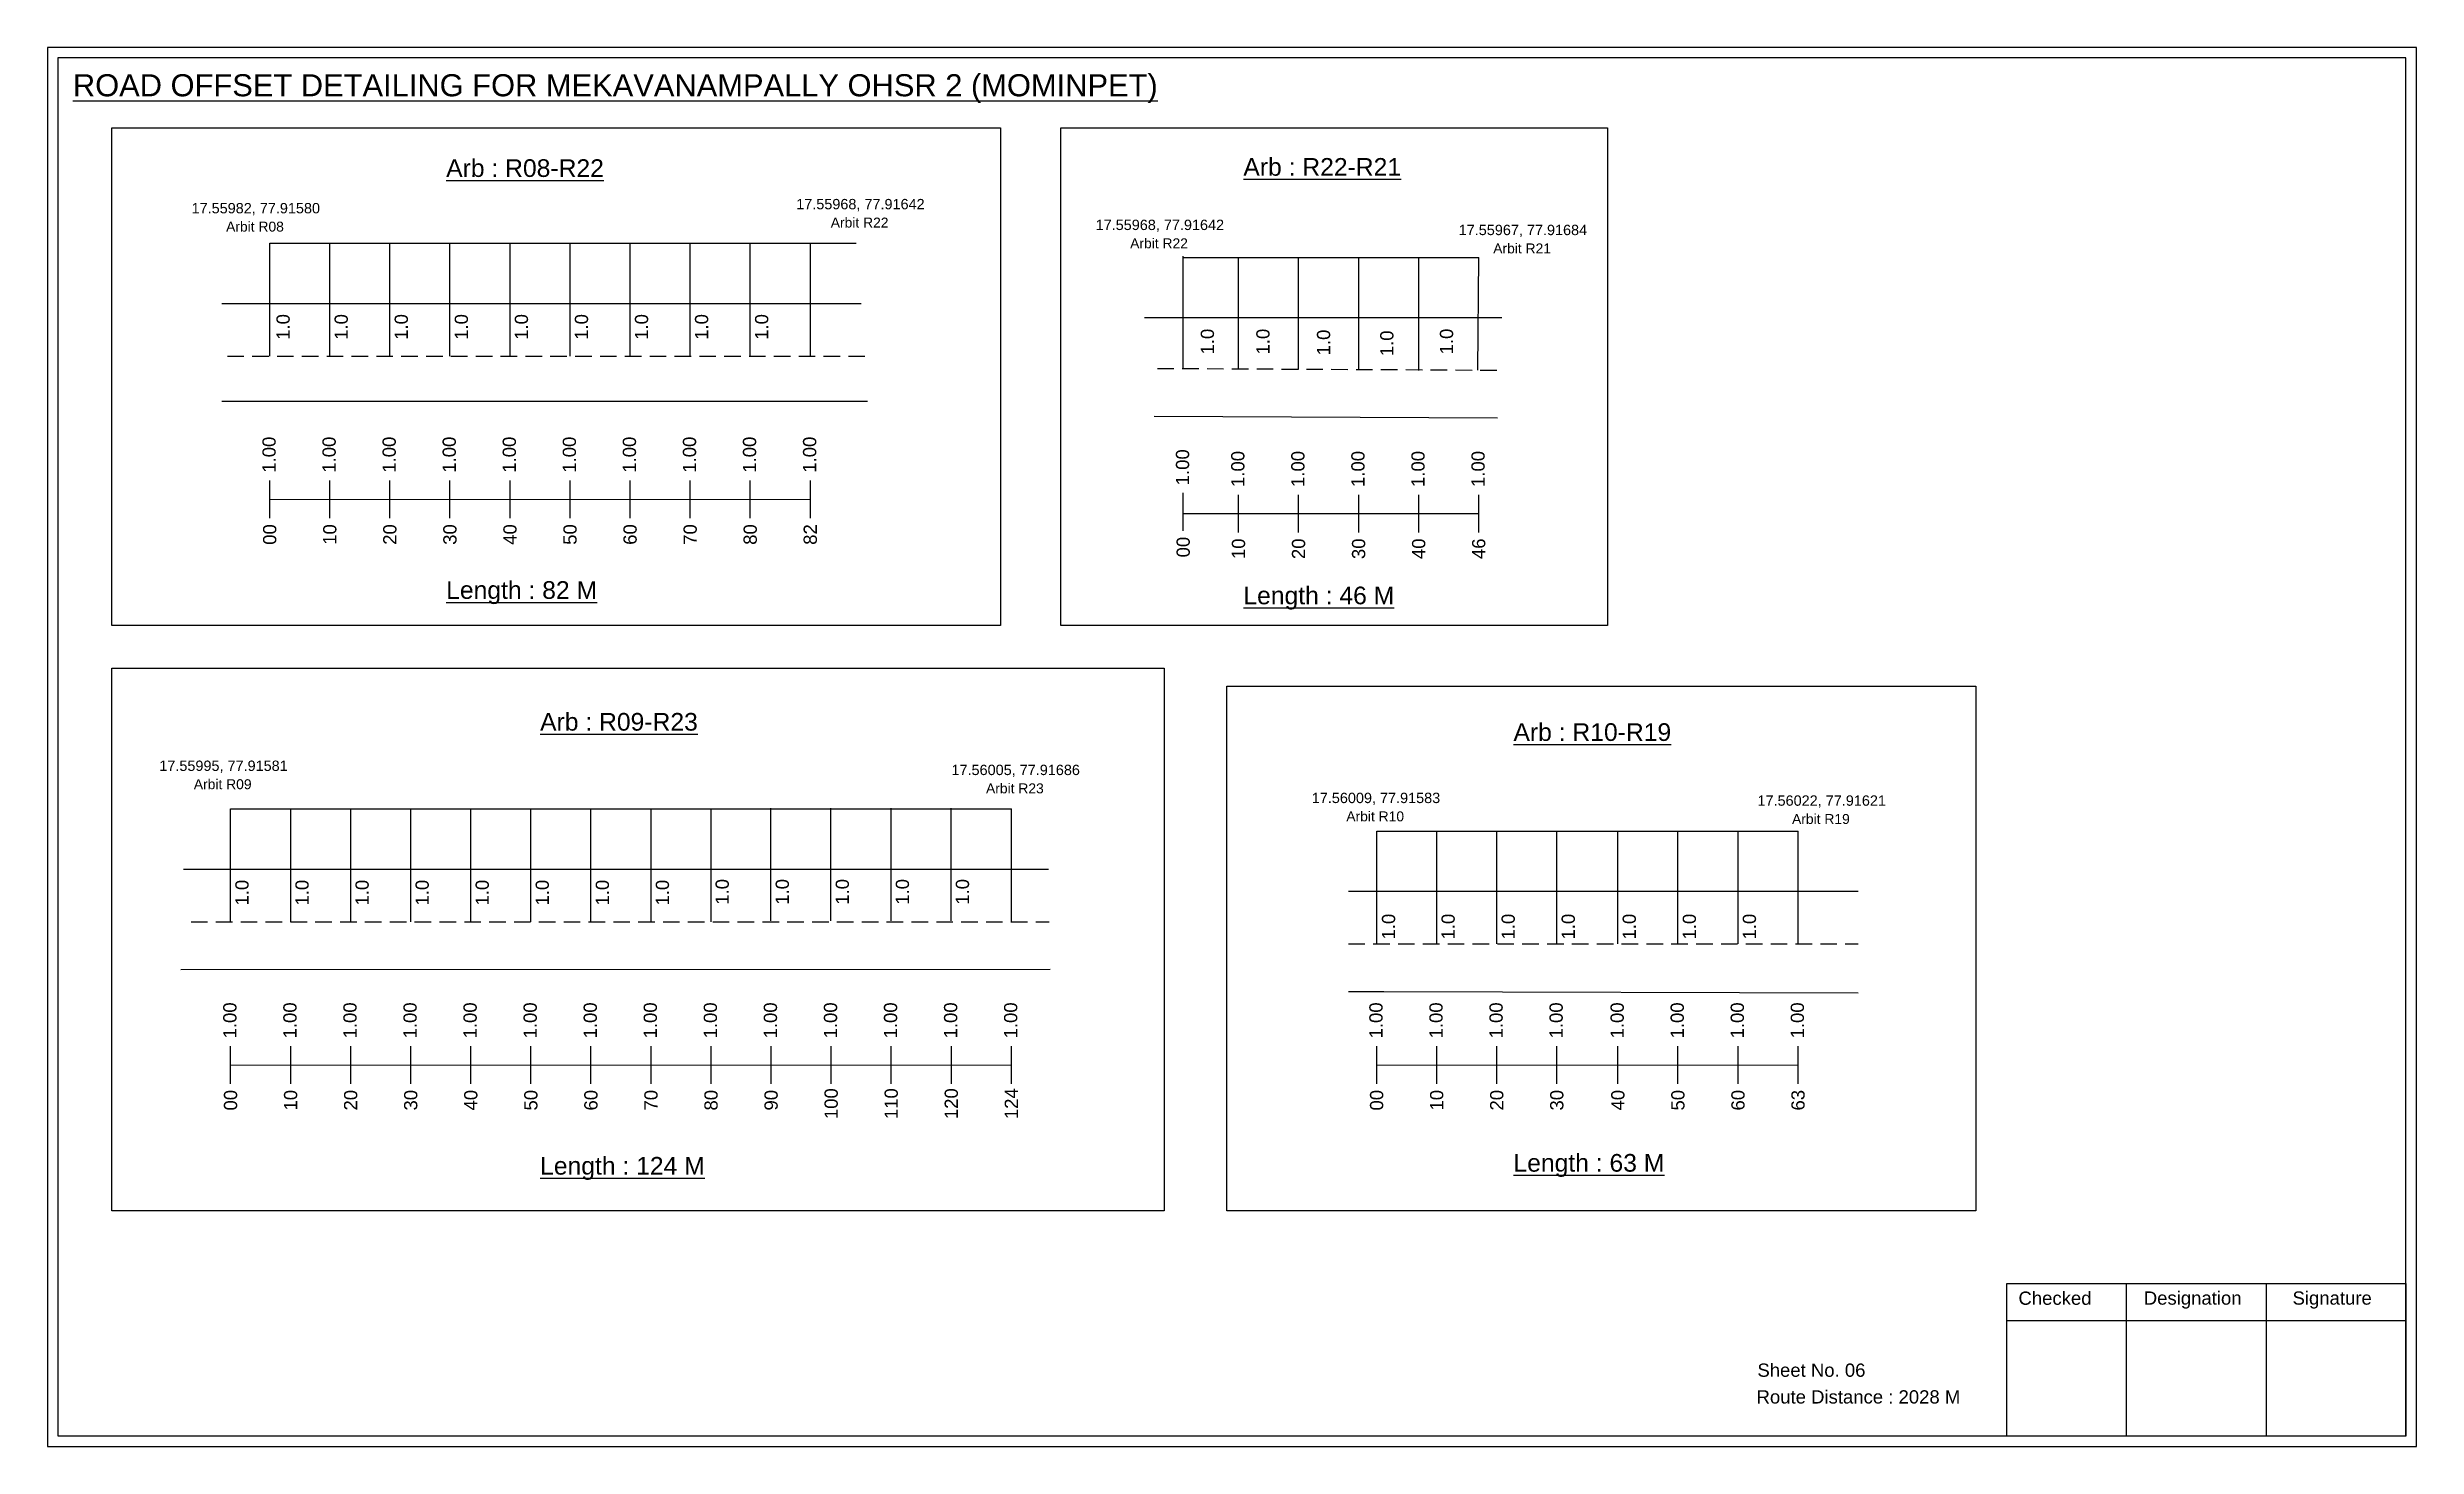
# Model space of a CAD drawing. Header units: inches. Extents: x 1241 to 8862, y 322 to 2472.
# Drawn here: x 7624 to 8160, y 945 to 1261 of the extents above; entities that cross this region are included whole.
import ezdxf

# ---------------------------------------------------------------- set-up
doc = ezdxf.new("R2010")
doc.units = ezdxf.units.IN
doc.header["$MEASUREMENT"] = 0
doc.linetypes.add('DASHED2', pattern=[0.375, 0.25, -0.125])
for name, color, linetype in [('PDF_Geometry', 7, 'Continuous'), ('PDF_Text', 5, 'Continuous'), ('pipe', 5, 'Continuous')]:
    doc.layers.add(name, color=color, linetype=linetype)
doc.styles.add('PDF Arial', font='arial.ttf')
doc.styles.get("Standard").update_dxf_attribs({"font": 'arial.ttf'})

msp = doc.modelspace()

# ---------------------------------------------------------------- texts
at = {"color": 242, "true_color": 0xcd2027}
for s, height, p in [('%%UROAD OFFSET DETAILING FOR MEKAVANAMPALLY OHSR 2 (MOMINPET)', 5, (7629.32, 1250.34)), ('%%UArb : R08-R22', 4, (7713.84, 1232.09)), ('%%UArb : R22-R21', 4, (7894.35, 1232.36)), ('%%ULength : 82 M', 4, (7713.84, 1136.59)), ('%%ULength : 46 M', 4, (7894.35, 1135.36)), ('%%UArb : R09-R23', 4, (7735.11, 1106.76)), ('%%UArb : R10-R19', 4, (7955.51, 1104.43)), ('%%ULength : 124 M', 4, (7735.11, 1006.26)), ('%%ULength : 63 M', 4, (7955.51, 1006.93))]:
    msp.add_text(s, height=height, dxfattribs=at).set_placement(p)
at = {"color": 5}
for s, height, p in [('17.55982, 77.91580', 2.34, (7656.19, 1223.85)), ('17.55968, 77.91642', 2.34, (7793.1, 1224.77)), ('Arbit R08', 2.246, (7664.01, 1219.72)), ('Arbit R22', 2.246, (7800.92, 1220.64)), ('17.55968, 77.91642', 2.34, (7860.9, 1220.07)), ('Arbit R22', 2.246, (7868.72, 1215.94)), ('17.55967, 77.91684', 2.34, (7943.11, 1218.92)), ('Arbit R21', 2.246, (7950.93, 1214.79)), ('17.55995, 77.91581', 2.34, (7648.88, 1097.64)), ('Arbit R09', 2.246, (7656.7, 1093.51)), ('17.56005, 77.91686', 2.34, (7828.26, 1096.7)), ('Arbit R23', 2.246, (7836.08, 1092.57)), ('17.56009, 77.91583', 2.34, (7909.84, 1090.36)), ('17.56022, 77.91621', 2.34, (8010.77, 1089.76)), ('Arbit R10', 2.246, (7917.66, 1086.23)), ('Arbit R19', 2.246, (8018.59, 1085.64))]:
    msp.add_text(s, height=height, dxfattribs=at).set_placement(p)
for p in [(7678.41, 1195.22), (7691.57, 1195.22), (7705.17, 1195.22), (7718.77, 1195.22), (7732.37, 1195.22), (7745.97, 1195.22), (7759.57, 1195.22), (7773.17, 1195.22), (7786.77, 1195.22), (7887.7, 1191.9), (7900.28, 1191.9), (7914.01, 1191.7), (7928.33, 1191.51), (7941.85, 1191.92), (7777.84, 1067.35), (7791.44, 1067.35), (7805.04, 1067.35), (7818.64, 1067.35), (7832.24, 1067.35), (7669.1, 1067.17), (7682.7, 1067.17), (7696.3, 1067.17), (7709.9, 1067.17), (7723.5, 1067.17), (7737.1, 1067.17), (7750.7, 1067.17), (7764.3, 1067.17), (7928.72, 1059.48), (7942.21, 1059.48), (7955.81, 1059.48), (7969.41, 1059.48), (7983.23, 1059.48), (7996.83, 1059.48), (8010.43, 1059.48)]:
    msp.add_text('1.0', height=3, rotation=90).set_placement(p)
at = {"color": 217, "true_color": 0x93278f}
for s, p in [('1.00', (7675.23, 1165.14)), ('1.00', (7688.83, 1165.14)), ('1.00', (7702.43, 1165.14)), ('1.00', (7716.03, 1165.14)), ('1.00', (7729.63, 1165.14)), ('1.00', (7743.23, 1165.14)), ('1.00', (7756.83, 1165.14)), ('1.00', (7770.43, 1165.14)), ('1.00', (7784.03, 1165.14)), ('1.00', (7797.63, 1165.14)), ('1.00', (7882.07, 1162.29)), ('1.00', (7894.59, 1161.91)), ('1.00', (7908.19, 1161.91)), ('1.00', (7921.79, 1161.91)), ('1.00', (7935.39, 1161.91)), ('1.00', (7948.99, 1161.91)), ('00', (7675.38, 1148.82)), ('10', (7688.98, 1148.82)), ('20', (7702.58, 1148.82)), ('30', (7716.18, 1148.82)), ('40', (7729.78, 1148.82)), ('50', (7743.38, 1148.82)), ('60', (7756.98, 1148.82)), ('70', (7770.58, 1148.82)), ('80', (7784.18, 1148.82)), ('82', (7797.78, 1148.82)), ('00', (7882.22, 1145.97)), ('10', (7894.74, 1145.59)), ('20', (7908.34, 1145.59)), ('30', (7921.94, 1145.59)), ('40', (7935.54, 1145.59)), ('46', (7949.14, 1145.59)), ('1.00', (7666.36, 1037.09)), ('1.00', (7679.96, 1037.09)), ('1.00', (7693.56, 1037.09)), ('1.00', (7707.16, 1037.09)), ('1.00', (7720.76, 1037.09)), ('1.00', (7734.36, 1037.09)), ('1.00', (7747.96, 1037.09)), ('1.00', (7761.56, 1037.09)), ('1.00', (7775.16, 1037.09)), ('1.00', (7788.76, 1037.09)), ('1.00', (7802.36, 1037.09)), ('1.00', (7815.96, 1037.09)), ('1.00', (7829.56, 1037.09)), ('1.00', (7843.16, 1037.09)), ('1.00', (7925.87, 1037.09)), ('1.00', (7939.47, 1037.09)), ('1.00', (7953.07, 1037.09)), ('1.00', (7966.67, 1037.09)), ('1.00', (7980.49, 1037.09)), ('1.00', (7994.09, 1037.09)), ('1.00', (8007.69, 1037.09)), ('1.00', (8021.29, 1037.09)), ('00', (7666.51, 1020.77)), ('10', (7680.11, 1020.77)), ('20', (7693.71, 1020.77)), ('30', (7707.31, 1020.77)), ('40', (7720.91, 1020.77)), ('50', (7734.51, 1020.77)), ('60', (7748.11, 1020.77)), ('70', (7761.71, 1020.77)), ('80', (7775.31, 1020.77)), ('90', (7788.91, 1020.77)), ('100', (7802.51, 1018.82)), ('110', (7816.11, 1018.82)), ('120', (7829.71, 1018.82)), ('124', (7843.31, 1018.82)), ('00', (7926.02, 1020.77)), ('10', (7939.62, 1020.77)), ('20', (7953.22, 1020.77)), ('30', (7966.82, 1020.77)), ('40', (7980.64, 1020.77)), ('50', (7994.24, 1020.77)), ('60', (8007.84, 1020.77)), ('63', (8021.44, 1020.77))]:
    msp.add_text(s, height=3, rotation=90, dxfattribs=at).set_placement(p)
for s, p in [('Sheet No. 06', (8010.75, 960.5)), ('Route Distance : 2028 M', (8010.56, 954.45))]:
    msp.add_text(s, height=3).set_placement(p)
at = {"layer": 'PDF_Text', "color": 7, "attachment_point": 7, "style": 'PDF Arial'}
for s, insert, char_height in [('Checked', (8069.86, 976.75), 3.001), ('Designation', (8098.24, 975.92), 3.0006), ('Signature', (8131.92, 975.92), 3.001)]:
    msp.add_mtext(s, dxfattribs=dict(at, insert=insert, char_height=char_height))

# ---------------------------------------------------------------- linework, layer by layer
at = {"color": 5}
for p, q in [((7673.9, 1217.08), (7806.68, 1217.08)), ((7880.74, 1213.85), (7947.66, 1213.85)), ((7665.03, 1089.03), (7841.83, 1089.03)), ((7924.54, 1084.02), (8019.96, 1084.02))]:
    msp.add_line(p, q, dxfattribs=at)
for p, q in [((7673.9, 1191.54), (7673.9, 1217.08)), ((7687.5, 1191.54), (7687.5, 1217.08)), ((7701.1, 1191.54), (7701.1, 1217.08)), ((7714.7, 1191.54), (7714.7, 1217.08)), ((7728.3, 1191.54), (7728.3, 1217.08)), ((7741.9, 1191.54), (7741.9, 1217.08)), ((7755.5, 1191.54), (7755.5, 1217.08)), ((7769.1, 1191.54), (7769.1, 1217.08)), ((7782.7, 1191.54), (7782.7, 1217.08)), ((7796.3, 1191.54), (7796.3, 1217.08)), ((7880.74, 1188.61), (7880.74, 1214.15)), ((7893.26, 1188.56), (7893.26, 1213.85)), ((7906.86, 1188.51), (7906.86, 1213.85)), ((7920.46, 1188.57), (7920.46, 1213.85)), ((7934.06, 1188.31), (7934.06, 1213.85)), ((7947.44, 1188.35), (7947.66, 1213.85)), ((7663.03, 1203.43), (7807.81, 1203.43)), ((7952.91, 1200.18), (7871.96, 1200.18)), ((7809.23, 1181.24), (7663.03, 1181.24)), ((7874.17, 1177.97), (7951.89, 1177.54)), ((7787.37, 1063.68), (7787.37, 1089.21)), ((7800.97, 1063.68), (7800.97, 1089.21)), ((7814.57, 1063.68), (7814.57, 1089.21)), ((7828.17, 1063.68), (7828.17, 1089.21)), ((7665.03, 1063.49), (7665.03, 1089.03)), ((7678.63, 1063.49), (7678.63, 1089.03)), ((7692.23, 1063.49), (7692.23, 1089.03)), ((7705.83, 1063.49), (7705.83, 1089.03)), ((7719.43, 1063.49), (7719.43, 1089.03)), ((7733.03, 1063.49), (7733.03, 1089.03)), ((7746.63, 1063.49), (7746.63, 1089.03)), ((7760.23, 1063.49), (7760.23, 1089.03)), ((7773.83, 1063.49), (7773.83, 1089.03)), ((7841.83, 1063.49), (7841.83, 1089.03)), ((7924.54, 1058.49), (7924.54, 1084.02)), ((7938.14, 1058.49), (7938.14, 1084.02)), ((7951.74, 1058.49), (7951.74, 1084.02)), ((7965.34, 1058.49), (7965.34, 1084.02)), ((7979.16, 1058.49), (7979.16, 1084.02)), ((7992.76, 1058.49), (7992.76, 1084.02)), ((8006.36, 1058.49), (8006.36, 1084.02)), ((8019.96, 1058.49), (8019.96, 1084.02)), ((7654.33, 1075.38), (7850.21, 1075.38)), ((8033.56, 1070.37), (7918.13, 1070.37)), ((7653.79, 1052.69), (7850.63, 1052.73)), ((7918.13, 1047.68), (7926.19, 1047.68)), ((7926.19, 1047.68), (8033.56, 1047.39))]:
    msp.add_line(p, q)
at = {"linetype": 'DASHED2', "ltscale": 15}
for p, q in [((7664.3, 1191.54), (7808.66, 1191.54)), ((7874.88, 1188.76), (7953.16, 1188.35)), ((7656.08, 1063.49), (7850.36, 1063.49)), ((7918.13, 1058.49), (8033.56, 1058.49))]:
    msp.add_line(p, q, dxfattribs=at)
at = {"color": 217, "true_color": 0x93278f}
for p, q in [((7673.9, 1154.85), (7673.9, 1163.4)), ((7673.9, 1159.11), (7796.3, 1159.14)), ((7687.5, 1154.85), (7687.5, 1163.4)), ((7701.1, 1154.85), (7701.1, 1163.4)), ((7714.7, 1154.85), (7714.7, 1163.4)), ((7728.3, 1154.85), (7728.3, 1163.4)), ((7741.9, 1154.85), (7741.9, 1163.4)), ((7755.5, 1154.85), (7755.5, 1163.4)), ((7769.1, 1154.85), (7769.1, 1163.4)), ((7782.7, 1154.85), (7782.7, 1163.4)), ((7796.3, 1154.85), (7796.3, 1163.4)), ((7880.74, 1152), (7880.74, 1160.55)), ((7893.26, 1151.61), (7893.26, 1160.17)), ((7906.86, 1151.61), (7906.86, 1160.17)), ((7920.46, 1151.61), (7920.46, 1160.17)), ((7934.06, 1151.61), (7934.06, 1160.17)), ((7947.66, 1151.61), (7947.66, 1160.17)), ((7880.74, 1155.88), (7947.66, 1155.9)), ((7665.03, 1026.79), (7665.03, 1035.35)), ((7665.03, 1031.06), (7841.83, 1031.12)), ((7678.63, 1026.79), (7678.63, 1035.35)), ((7692.23, 1026.79), (7692.23, 1035.35)), ((7705.83, 1026.79), (7705.83, 1035.35)), ((7719.43, 1026.79), (7719.43, 1035.35)), ((7733.03, 1026.79), (7733.03, 1035.35)), ((7746.63, 1026.79), (7746.63, 1035.35)), ((7760.23, 1026.79), (7760.23, 1035.35)), ((7773.83, 1026.79), (7773.83, 1035.35)), ((7787.43, 1026.79), (7787.43, 1035.35)), ((7801.03, 1026.79), (7801.03, 1035.35)), ((7814.63, 1026.79), (7814.63, 1035.35)), ((7828.23, 1026.79), (7828.23, 1035.35)), ((7841.83, 1026.79), (7841.83, 1035.35)), ((7924.54, 1026.79), (7924.54, 1035.35)), ((7924.54, 1031.06), (8019.96, 1031.12)), ((7938.14, 1026.79), (7938.14, 1035.35)), ((7951.74, 1026.79), (7951.74, 1035.35)), ((7965.34, 1026.79), (7965.34, 1035.35)), ((7979.16, 1026.79), (7979.16, 1035.35)), ((7992.76, 1026.79), (7992.76, 1035.35)), ((8006.36, 1026.79), (8006.36, 1035.35)), ((8019.96, 1026.79), (8019.96, 1035.35))]:
    msp.add_line(p, q, dxfattribs=at)
for points in [[(7638.13, 1243.21), (7839.37, 1243.21), (7839.37, 1130.53), (7638.13, 1130.53)], [(7853.04, 1243.21), (7976.84, 1243.21), (7976.84, 1130.53), (7853.04, 1130.53)], [(7890.62, 1116.86), (8060.23, 1116.86), (8060.23, 998.03), (7890.62, 998.03)]]:
    msp.add_lwpolyline(points, close=True)
at = {"layer": 'PDF_Geometry'}
for points in [[(7623.54, 1261.41), (7623.54, 944.7), (8160.01, 944.7), (8160.01, 1261.41)], [(7625.87, 1259.08), (7625.87, 947.12), (8157.6, 947.12), (8157.6, 1259.08)]]:
    msp.add_lwpolyline(points, close=True, dxfattribs=at)
at = {"layer": 'PDF_Geometry', "color": 242, "true_color": 0xcc1f26}
msp.add_lwpolyline([(8157.6, 947.03), (8067.25, 947.03), (8067.25, 981.64), (8157.6, 981.64)], close=True, dxfattribs=at)
for points in [[(8094.23, 981.64), (8094.23, 947.03)], [(8125.96, 981.64), (8125.96, 947.03)], [(8067.25, 973.26), (8157.6, 973.26)]]:
    msp.add_lwpolyline(points, dxfattribs=at)
at = {"layer": 'pipe', "color": 0}
msp.add_lwpolyline([(7638.13, 1120.89), (7876.45, 1120.89), (7876.45, 998.03), (7638.13, 998.03)], close=True, dxfattribs=at)

msp.set_redraw_order([(e.dxf.handle, doc.entitydb.next_handle()) for e in msp.query("TEXT MTEXT ATTDEF DIMENSION ARC_DIMENSION")])  # texts and dimensions are drawn at this point

doc.saveas('drawing.dxf')
